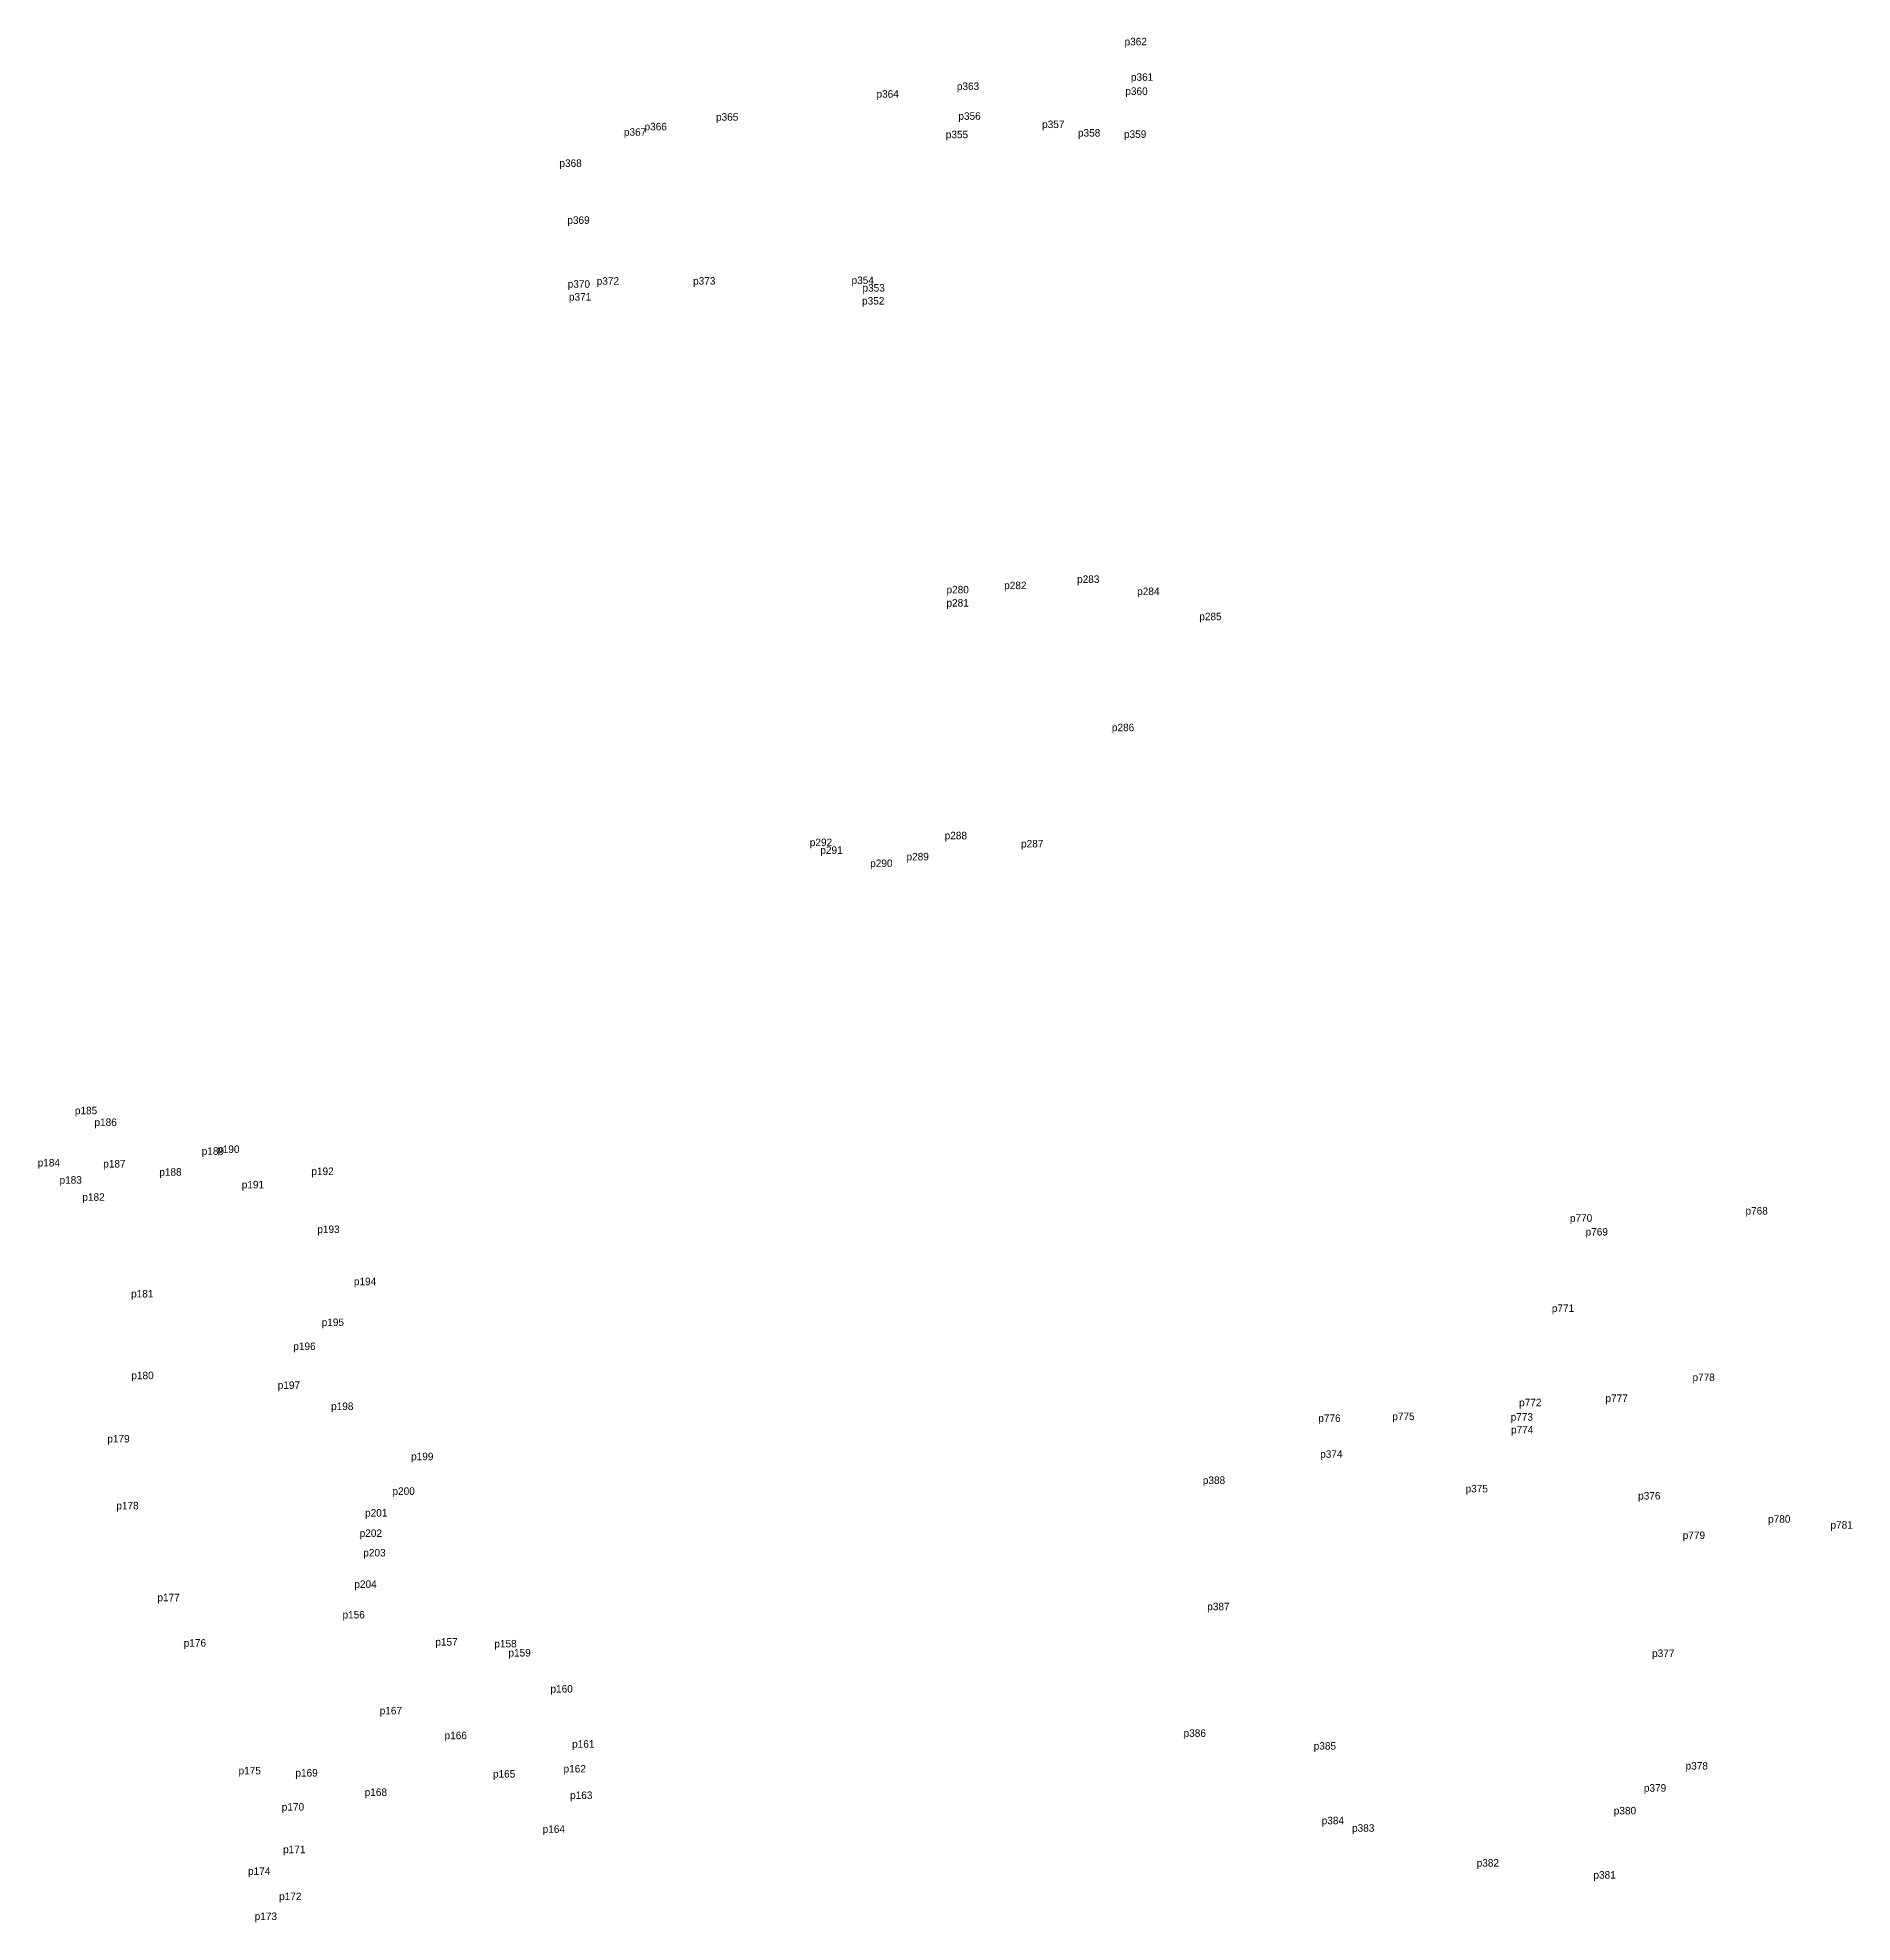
# Model space of a CAD drawing. Extents: x -2 to 54773767, y -1 to 183694297.
# Drawn here: x 546608.7 to 547044.2, y 1838266.5 to 1838718.8 of the extents above; entities that cross this region are included whole.
import ezdxf

# ---------------------------------------------------------------- set-up
doc = ezdxf.new("R2010")
doc.units = 0
doc.layers.add('Level 12', color=7, linetype='Continuous')
doc.layers.add('Level 7', color=7, linetype='Continuous')

msp = doc.modelspace()

# ---------------------------------------------------------------- texts
at = {"layer": 'Level 12'}
for s, p in [('p362', (546869.541, 1838717.01)), ('p362', (546869.541, 1838717.01)), ('p364', (546810.018, 1838704.439)), ('p364', (546810.018, 1838704.439)), ('p363', (546829.307, 1838706.284)), ('p363', (546829.307, 1838706.284)), ('p360', (546869.732, 1838705.107)), ('p360', (546869.732, 1838705.107)), ('p361', (546871.066, 1838708.497)), ('p361', (546871.066, 1838708.497)), ('p366', (546754.368, 1838696.6)), ('p366', (546754.368, 1838696.6)), ('p365', (546771.51, 1838698.922)), ('p365', (546771.51, 1838698.922)), ('p356', (546829.671, 1838699.133)), ('p356', (546829.671, 1838699.133)), ('p357', (546849.761, 1838697.148)), ('p357', (546849.761, 1838697.148)), ('p367', (546749.407, 1838695.304)), ('p367', (546749.407, 1838695.304)), ('p355', (546826.646, 1838694.713)), ('p355', (546826.646, 1838694.713)), ('p358', (546858.359, 1838695.106)), ('p358', (546858.359, 1838695.106)), ('p359', (546869.404, 1838694.793)), ('p359', (546869.404, 1838694.793)), ('p368', (546733.935, 1838687.83)), ('p368', (546733.935, 1838687.83)), ('p369', (546735.836, 1838674.153)), ('p369', (546735.836, 1838674.153)), ('p372', (546742.881, 1838659.552)), ('p372', (546742.881, 1838659.552)), ('p373', (546766.007, 1838659.579)), ('p373', (546766.007, 1838659.579)), ('p354', (546804.041, 1838659.722)), ('p354', (546804.041, 1838659.722)), ('p370', (546735.92, 1838658.828)), ('p370', (546735.92, 1838658.828)), ('p371', (546736.213, 1838655.75)), ('p371', (546736.213, 1838655.75)), ('p352', (546806.557, 1838654.797)), ('p352', (546806.557, 1838654.797)), ('p353', (546806.66, 1838657.907)), ('p353', (546806.66, 1838657.907)), ('p283', (546858.158, 1838587.987)), ('p283', (546858.158, 1838587.987)), ('p281', (546826.813, 1838582.307)), ('p281', (546826.813, 1838582.307)), ('p280', (546826.822, 1838585.476)), ('p280', (546826.822, 1838585.476)), ('p282', (546840.654, 1838586.495)), ('p282', (546840.654, 1838586.495)), ('p284', (546872.568, 1838585.067)), ('p284', (546872.568, 1838585.067)), ('p285', (546887.476, 1838579.037)), ('p285', (546887.476, 1838579.037)), ('p286', (546866.513, 1838552.401)), ('p286', (546866.513, 1838552.401)), ('p292', (546794.02, 1838524.817)), ('p292', (546794.02, 1838524.817)), ('p288', (546826.38, 1838526.459)), ('p288', (546826.38, 1838526.459)), ('p287', (546844.707, 1838524.502)), ('p287', (546844.707, 1838524.502)), ('p291', (546796.552, 1838522.953)), ('p291', (546796.552, 1838522.953)), ('p290', (546808.513, 1838519.807)), ('p290', (546808.513, 1838519.807)), ('p289', (546817.225, 1838521.398)), ('p289', (546817.225, 1838521.398)), ('p185', (546617.663, 1838460.469)), ('p185', (546617.663, 1838460.469)), ('p186', (546622.364, 1838457.654)), ('p186', (546622.364, 1838457.654)), ('p190', (546651.808, 1838451.176)), ('p190', (546651.808, 1838451.176)), ('p184', (546608.743, 1838447.943)), ('p184', (546608.743, 1838447.943)), ('p187', (546624.467, 1838447.691)), ('p187', (546624.467, 1838447.691)), ('p189', (546648.1, 1838450.745)), ('p189', (546648.1, 1838450.745)), ('p183', (546613.987, 1838443.807)), ('p183', (546613.987, 1838443.807)), ('p188', (546637.921, 1838445.719)), ('p188', (546637.921, 1838445.719)), ('p191', (546657.714, 1838442.686)), ('p191', (546657.714, 1838442.686)), ('p192', (546674.416, 1838445.892)), ('p192', (546674.416, 1838445.892)), ('p182', (546619.461, 1838439.706)), ('p182', (546619.461, 1838439.706)), ('p770', (546976.413, 1838434.667)), ('p768', (547018.544, 1838436.401)), ('p193', (546675.842, 1838431.966)), ('p193', (546675.842, 1838431.966)), ('p769', (546980.176, 1838431.368)), ('p181', (546631.162, 1838416.498)), ('p181', (546631.162, 1838416.498)), ('p194', (546684.61, 1838419.446)), ('p194', (546684.61, 1838419.446)), ('p771', (546972.073, 1838413.026)), ('p195', (546676.887, 1838409.653)), ('p195', (546676.887, 1838409.653)), ('p196', (546670.074, 1838403.885)), ('p196', (546670.074, 1838403.885)), ('p180', (546631.222, 1838396.887)), ('p180', (546631.222, 1838396.887)), ('p197', (546666.348, 1838394.555)), ('p197', (546666.348, 1838394.555)), ('p778', (547005.827, 1838396.449)), ('p198', (546679.151, 1838389.497)), ('p198', (546679.151, 1838389.497)), ('p772', (546964.222, 1838390.383)), ('p777', (546984.94, 1838391.435)), ('p776', (546916.027, 1838386.643)), ('p775', (546933.793, 1838387.059)), ('p773', (546962.192, 1838386.945)), ('p774', (546962.271, 1838383.87)), ('p179', (546625.448, 1838381.703)), ('p179', (546625.448, 1838381.703)), ('p199', (546698.349, 1838377.447)), ('p199', (546698.349, 1838377.447)), ('p374', (546916.486, 1838378.031)), ('p374', (546916.486, 1838378.031)), ('p388', (546888.329, 1838371.741)), ('p388', (546888.329, 1838371.741)), ('p375', (546951.382, 1838369.722)), ('p375', (546951.382, 1838369.722)), ('p178', (546627.61, 1838365.648)), ('p178', (546627.61, 1838365.648)), ('p200', (546693.879, 1838369.128)), ('p200', (546693.879, 1838369.128)), ('p376', (546992.783, 1838368.01)), ('p376', (546992.783, 1838368.01)), ('p201', (546687.298, 1838363.918)), ('p201', (546687.298, 1838363.918)), ('p780', (547023.967, 1838362.442)), ('p781', (547038.934, 1838361.01)), ('p202', (546686.009, 1838359.033)), ('p202', (546686.009, 1838359.033)), ('p779', (547003.482, 1838358.531)), ('p203', (546686.871, 1838354.347)), ('p203', (546686.871, 1838354.347)), ('p177', (546637.479, 1838343.605)), ('p177', (546637.479, 1838343.605)), ('p204', (546684.731, 1838346.798)), ('p204', (546684.731, 1838346.798)), ('p156', (546681.885, 1838339.457)), ('p156', (546681.885, 1838339.457)), ('p387', (546889.385, 1838341.434)), ('p387', (546889.385, 1838341.434)), ('p176', (546643.783, 1838332.699)), ('p176', (546643.783, 1838332.699)), ('p157', (546704.162, 1838332.949)), ('p157', (546704.162, 1838332.949)), ('p158', (546718.315, 1838332.519)), ('p158', (546718.315, 1838332.519)), ('p159', (546721.709, 1838330.333)), ('p159', (546721.709, 1838330.333)), ('p377', (546996.136, 1838330.212)), ('p377', (546996.136, 1838330.212)), ('p160', (546731.787, 1838321.684)), ('p160', (546731.787, 1838321.684)), ('p167', (546690.813, 1838316.452)), ('p167', (546690.813, 1838316.452)), ('p386', (546883.706, 1838311.058)), ('p386', (546883.706, 1838311.058)), ('p166', (546706.38, 1838310.493)), ('p166', (546706.38, 1838310.493)), ('p161', (546736.984, 1838308.461)), ('p161', (546736.984, 1838308.461)), ('p385', (546914.927, 1838307.978)), ('p385', (546914.927, 1838307.978)), ('p175', (546656.947, 1838302.045)), ('p175', (546656.947, 1838302.045)), ('p162', (546734.924, 1838302.506)), ('p162', (546734.924, 1838302.506)), ('p378', (547004.171, 1838303.199)), ('p378', (547004.171, 1838303.199)), ('p169', (546670.589, 1838301.516)), ('p169', (546670.589, 1838301.516)), ('p165', (546717.986, 1838301.275)), ('p165', (546717.986, 1838301.275)), ('p379', (546994.167, 1838297.899)), ('p379', (546994.167, 1838297.899)), ('p170', (546667.309, 1838293.345)), ('p170', (546667.309, 1838293.345)), ('p168', (546687.211, 1838296.867)), ('p168', (546687.211, 1838296.867)), ('p163', (546736.496, 1838296.149)), ('p163', (546736.496, 1838296.149)), ('p384', (546916.849, 1838290.075)), ('p384', (546916.849, 1838290.075)), ('p380', (546986.939, 1838292.443)), ('p380', (546986.939, 1838292.443)), ('p164', (546729.909, 1838288.02)), ('p164', (546729.909, 1838288.02)), ('p383', (546924.134, 1838288.276)), ('p383', (546924.134, 1838288.276)), ('p171', (546667.641, 1838283.134)), ('p171', (546667.641, 1838283.134)), ('p382', (546954.041, 1838279.911)), ('p382', (546954.041, 1838279.911)), ('p174', (546659.216, 1838277.932)), ('p174', (546659.216, 1838277.932)), ('p381', (546982.055, 1838277.024)), ('p381', (546982.055, 1838277.024)), ('p172', (546666.678, 1838271.871)), ('p172', (546666.678, 1838271.871)), ('p173', (546660.816, 1838267.088)), ('p173', (546660.816, 1838267.088))]:
    msp.add_text(s, height=1.8, dxfattribs=at).set_placement(p)

# ---------------------------------------------------------------- linework, layer by layer
at = {"layer": 'Level 7'}
for p, q in [((546869.541, 1838717.01), (546869.541, 1838717.01)), ((546869.541, 1838717.01), (546869.541, 1838717.01)), ((546829.307, 1838706.284), (546829.307, 1838706.284)), ((546829.307, 1838706.284), (546829.307, 1838706.284)), ((546871.066, 1838708.497), (546871.066, 1838708.497)), ((546871.066, 1838708.497), (546871.066, 1838708.497)), ((546810.018, 1838704.439), (546810.018, 1838704.439)), ((546810.018, 1838704.439), (546810.018, 1838704.439)), ((546869.732, 1838705.107), (546869.732, 1838705.107)), ((546869.732, 1838705.107), (546869.732, 1838705.107)), ((546771.51, 1838698.922), (546771.51, 1838698.922)), ((546771.51, 1838698.922), (546771.51, 1838698.922)), ((546829.671, 1838699.133), (546829.671, 1838699.133)), ((546829.671, 1838699.133), (546829.671, 1838699.133)), ((546749.407, 1838695.304), (546749.407, 1838695.304)), ((546749.407, 1838695.304), (546749.407, 1838695.304)), ((546754.368, 1838696.6), (546754.368, 1838696.6)), ((546754.368, 1838696.6), (546754.368, 1838696.6)), ((546826.646, 1838694.713), (546826.646, 1838694.713)), ((546826.646, 1838694.713), (546826.646, 1838694.713)), ((546849.761, 1838697.148), (546849.761, 1838697.148)), ((546849.761, 1838697.148), (546849.761, 1838697.148)), ((546858.359, 1838695.106), (546858.359, 1838695.106)), ((546858.359, 1838695.106), (546858.359, 1838695.106)), ((546869.404, 1838694.793), (546869.404, 1838694.793)), ((546869.404, 1838694.793), (546869.404, 1838694.793)), ((546733.935, 1838687.83), (546733.935, 1838687.83)), ((546733.935, 1838687.83), (546733.935, 1838687.83)), ((546735.836, 1838674.153), (546735.836, 1838674.153)), ((546735.836, 1838674.153), (546735.836, 1838674.153)), ((546735.92, 1838658.828), (546735.92, 1838658.828)), ((546735.92, 1838658.828), (546735.92, 1838658.828)), ((546742.881, 1838659.552), (546742.881, 1838659.552)), ((546742.881, 1838659.552), (546742.881, 1838659.552)), ((546766.007, 1838659.579), (546766.007, 1838659.579)), ((546766.007, 1838659.579), (546766.007, 1838659.579)), ((546804.041, 1838659.722), (546804.041, 1838659.722)), ((546804.041, 1838659.722), (546804.041, 1838659.722)), ((546806.66, 1838657.907), (546806.66, 1838657.907)), ((546806.66, 1838657.907), (546806.66, 1838657.907)), ((546736.213, 1838655.75), (546736.213, 1838655.75)), ((546736.213, 1838655.75), (546736.213, 1838655.75)), ((546806.557, 1838654.797), (546806.557, 1838654.797)), ((546806.557, 1838654.797), (546806.557, 1838654.797)), ((546826.822, 1838585.476), (546826.822, 1838585.476)), ((546826.822, 1838585.476), (546826.822, 1838585.476)), ((546840.654, 1838586.495), (546840.654, 1838586.495)), ((546840.654, 1838586.495), (546840.654, 1838586.495)), ((546858.158, 1838587.987), (546858.158, 1838587.987)), ((546858.158, 1838587.987), (546858.158, 1838587.987)), ((546872.568, 1838585.067), (546872.568, 1838585.067)), ((546872.568, 1838585.067), (546872.568, 1838585.067)), ((546826.813, 1838582.307), (546826.813, 1838582.307)), ((546826.813, 1838582.307), (546826.813, 1838582.307)), ((546887.476, 1838579.037), (546887.476, 1838579.037)), ((546887.476, 1838579.037), (546887.476, 1838579.037)), ((546866.513, 1838552.401), (546866.513, 1838552.401)), ((546866.513, 1838552.401), (546866.513, 1838552.401)), ((546826.38, 1838526.459), (546826.38, 1838526.459)), ((546826.38, 1838526.459), (546826.38, 1838526.459)), ((546794.02, 1838524.817), (546794.02, 1838524.817)), ((546794.02, 1838524.817), (546794.02, 1838524.817)), ((546796.552, 1838522.953), (546796.552, 1838522.953)), ((546796.552, 1838522.953), (546796.552, 1838522.953)), ((546817.225, 1838521.398), (546817.225, 1838521.398)), ((546817.225, 1838521.398), (546817.225, 1838521.398)), ((546844.707, 1838524.502), (546844.707, 1838524.502)), ((546844.707, 1838524.502), (546844.707, 1838524.502)), ((546808.513, 1838519.807), (546808.513, 1838519.807)), ((546808.513, 1838519.807), (546808.513, 1838519.807)), ((546617.663, 1838460.469), (546617.663, 1838460.469)), ((546617.663, 1838460.469), (546617.663, 1838460.469)), ((546622.364, 1838457.654), (546622.364, 1838457.654)), ((546622.364, 1838457.654), (546622.364, 1838457.654)), ((546648.1, 1838450.745), (546648.1, 1838450.745)), ((546648.1, 1838450.745), (546648.1, 1838450.745)), ((546651.808, 1838451.176), (546651.808, 1838451.176)), ((546651.808, 1838451.176), (546651.808, 1838451.176)), ((546608.743, 1838447.943), (546608.743, 1838447.943)), ((546608.743, 1838447.943), (546608.743, 1838447.943)), ((546624.467, 1838447.691), (546624.467, 1838447.691)), ((546624.467, 1838447.691), (546624.467, 1838447.691)), ((546637.921, 1838445.719), (546637.921, 1838445.719)), ((546637.921, 1838445.719), (546637.921, 1838445.719)), ((546674.416, 1838445.892), (546674.416, 1838445.892)), ((546674.416, 1838445.892), (546674.416, 1838445.892)), ((546613.987, 1838443.807), (546613.987, 1838443.807)), ((546613.987, 1838443.807), (546613.987, 1838443.807)), ((546619.461, 1838439.706), (546619.461, 1838439.706)), ((546619.461, 1838439.706), (546619.461, 1838439.706)), ((546657.714, 1838442.686), (546657.714, 1838442.686)), ((546657.714, 1838442.686), (546657.714, 1838442.686)), ((547018.544, 1838436.401), (547018.544, 1838436.401)), ((546675.842, 1838431.966), (546675.842, 1838431.966)), ((546675.842, 1838431.966), (546675.842, 1838431.966)), ((546976.413, 1838434.667), (546976.413, 1838434.667)), ((546980.176, 1838431.368), (546980.176, 1838431.368)), ((546684.61, 1838419.446), (546684.61, 1838419.446)), ((546684.61, 1838419.446), (546684.61, 1838419.446)), ((546631.162, 1838416.498), (546631.162, 1838416.498)), ((546631.162, 1838416.498), (546631.162, 1838416.498)), ((546972.073, 1838413.026), (546972.073, 1838413.026)), ((546676.887, 1838409.653), (546676.887, 1838409.653)), ((546676.887, 1838409.653), (546676.887, 1838409.653)), ((546670.074, 1838403.885), (546670.074, 1838403.885)), ((546670.074, 1838403.885), (546670.074, 1838403.885)), ((546631.222, 1838396.887), (546631.222, 1838396.887)), ((546631.222, 1838396.887), (546631.222, 1838396.887)), ((546666.348, 1838394.555), (546666.348, 1838394.555)), ((546666.348, 1838394.555), (546666.348, 1838394.555)), ((547005.827, 1838396.449), (547005.827, 1838396.449)), ((546964.222, 1838390.383), (546964.222, 1838390.383)), ((546984.94, 1838391.435), (546984.94, 1838391.435)), ((546679.151, 1838389.497), (546679.151, 1838389.497)), ((546679.151, 1838389.497), (546679.151, 1838389.497)), ((546916.027, 1838386.643), (546916.027, 1838386.643)), ((546933.793, 1838387.059), (546933.793, 1838387.059)), ((546962.192, 1838386.945), (546962.192, 1838386.945)), ((546625.448, 1838381.703), (546625.448, 1838381.703)), ((546625.448, 1838381.703), (546625.448, 1838381.703)), ((546962.271, 1838383.87), (546962.271, 1838383.87)), ((546698.349, 1838377.447), (546698.349, 1838377.447)), ((546698.349, 1838377.447), (546698.349, 1838377.447)), ((546916.486, 1838378.031), (546916.486, 1838378.031)), ((546916.486, 1838378.031), (546916.486, 1838378.031)), ((546888.329, 1838371.741), (546888.329, 1838371.741)), ((546888.329, 1838371.741), (546888.329, 1838371.741)), ((546693.879, 1838369.128), (546693.879, 1838369.128)), ((546693.879, 1838369.128), (546693.879, 1838369.128)), ((546951.382, 1838369.722), (546951.382, 1838369.722)), ((546951.382, 1838369.722), (546951.382, 1838369.722)), ((546992.783, 1838368.01), (546992.783, 1838368.01)), ((546992.783, 1838368.01), (546992.783, 1838368.01)), ((546627.61, 1838365.648), (546627.61, 1838365.648)), ((546627.61, 1838365.648), (546627.61, 1838365.648)), ((546687.298, 1838363.918), (546687.298, 1838363.918)), ((546687.298, 1838363.918), (546687.298, 1838363.918)), ((546686.009, 1838359.033), (546686.009, 1838359.033)), ((546686.009, 1838359.033), (546686.009, 1838359.033)), ((547003.482, 1838358.531), (547003.482, 1838358.531)), ((547023.967, 1838362.442), (547023.967, 1838362.442)), ((547038.934, 1838361.01), (547038.934, 1838361.01)), ((546686.871, 1838354.347), (546686.871, 1838354.347)), ((546686.871, 1838354.347), (546686.871, 1838354.347)), ((546684.731, 1838346.798), (546684.731, 1838346.798)), ((546684.731, 1838346.798), (546684.731, 1838346.798)), ((546637.479, 1838343.605), (546637.479, 1838343.605)), ((546637.479, 1838343.605), (546637.479, 1838343.605)), ((546889.385, 1838341.434), (546889.385, 1838341.434)), ((546889.385, 1838341.434), (546889.385, 1838341.434)), ((546681.885, 1838339.457), (546681.885, 1838339.457)), ((546681.885, 1838339.457), (546681.885, 1838339.457)), ((546643.783, 1838332.699), (546643.783, 1838332.699)), ((546643.783, 1838332.699), (546643.783, 1838332.699)), ((546704.162, 1838332.949), (546704.162, 1838332.949)), ((546704.162, 1838332.949), (546704.162, 1838332.949)), ((546718.315, 1838332.519), (546718.315, 1838332.519)), ((546718.315, 1838332.519), (546718.315, 1838332.519)), ((546721.709, 1838330.333), (546721.709, 1838330.333)), ((546721.709, 1838330.333), (546721.709, 1838330.333)), ((546996.136, 1838330.212), (546996.136, 1838330.212)), ((546996.136, 1838330.212), (546996.136, 1838330.212)), ((546731.787, 1838321.684), (546731.787, 1838321.684)), ((546731.787, 1838321.684), (546731.787, 1838321.684)), ((546690.813, 1838316.452), (546690.813, 1838316.452)), ((546690.813, 1838316.452), (546690.813, 1838316.452)), ((546706.38, 1838310.493), (546706.38, 1838310.493)), ((546706.38, 1838310.493), (546706.38, 1838310.493)), ((546736.984, 1838308.461), (546736.984, 1838308.461)), ((546736.984, 1838308.461), (546736.984, 1838308.461)), ((546883.706, 1838311.058), (546883.706, 1838311.058)), ((546883.706, 1838311.058), (546883.706, 1838311.058)), ((546914.927, 1838307.978), (546914.927, 1838307.978)), ((546914.927, 1838307.978), (546914.927, 1838307.978)), ((546656.947, 1838302.045), (546656.947, 1838302.045)), ((546656.947, 1838302.045), (546656.947, 1838302.045)), ((546670.589, 1838301.516), (546670.589, 1838301.516)), ((546670.589, 1838301.516), (546670.589, 1838301.516)), ((546717.986, 1838301.275), (546717.986, 1838301.275)), ((546717.986, 1838301.275), (546717.986, 1838301.275)), ((546734.924, 1838302.506), (546734.924, 1838302.506)), ((546734.924, 1838302.506), (546734.924, 1838302.506)), ((547004.171, 1838303.199), (547004.171, 1838303.199)), ((547004.171, 1838303.199), (547004.171, 1838303.199)), ((546687.211, 1838296.867), (546687.211, 1838296.867)), ((546687.211, 1838296.867), (546687.211, 1838296.867)), ((546736.496, 1838296.149), (546736.496, 1838296.149)), ((546736.496, 1838296.149), (546736.496, 1838296.149)), ((546994.167, 1838297.899), (546994.167, 1838297.899)), ((546994.167, 1838297.899), (546994.167, 1838297.899)), ((546667.309, 1838293.345), (546667.309, 1838293.345)), ((546667.309, 1838293.345), (546667.309, 1838293.345)), ((546986.939, 1838292.443), (546986.939, 1838292.443)), ((546986.939, 1838292.443), (546986.939, 1838292.443)), ((546729.909, 1838288.02), (546729.909, 1838288.02)), ((546729.909, 1838288.02), (546729.909, 1838288.02)), ((546916.849, 1838290.075), (546916.849, 1838290.075)), ((546916.849, 1838290.075), (546916.849, 1838290.075)), ((546924.134, 1838288.276), (546924.134, 1838288.276)), ((546924.134, 1838288.276), (546924.134, 1838288.276)), ((546667.641, 1838283.134), (546667.641, 1838283.134)), ((546667.641, 1838283.134), (546667.641, 1838283.134)), ((546659.216, 1838277.932), (546659.216, 1838277.932)), ((546659.216, 1838277.932), (546659.216, 1838277.932)), ((546954.041, 1838279.911), (546954.041, 1838279.911)), ((546954.041, 1838279.911), (546954.041, 1838279.911)), ((546982.055, 1838277.024), (546982.055, 1838277.024)), ((546982.055, 1838277.024), (546982.055, 1838277.024)), ((546666.678, 1838271.871), (546666.678, 1838271.871)), ((546666.678, 1838271.871), (546666.678, 1838271.871)), ((546660.816, 1838267.088), (546660.816, 1838267.088)), ((546660.816, 1838267.088), (546660.816, 1838267.088))]:
    msp.add_line(p, q, dxfattribs=at)

msp.set_redraw_order([(e.dxf.handle, doc.entitydb.next_handle()) for e in msp.query("TEXT MTEXT ATTDEF DIMENSION ARC_DIMENSION")])  # texts and dimensions are drawn at this point

doc.saveas('drawing.dxf')
